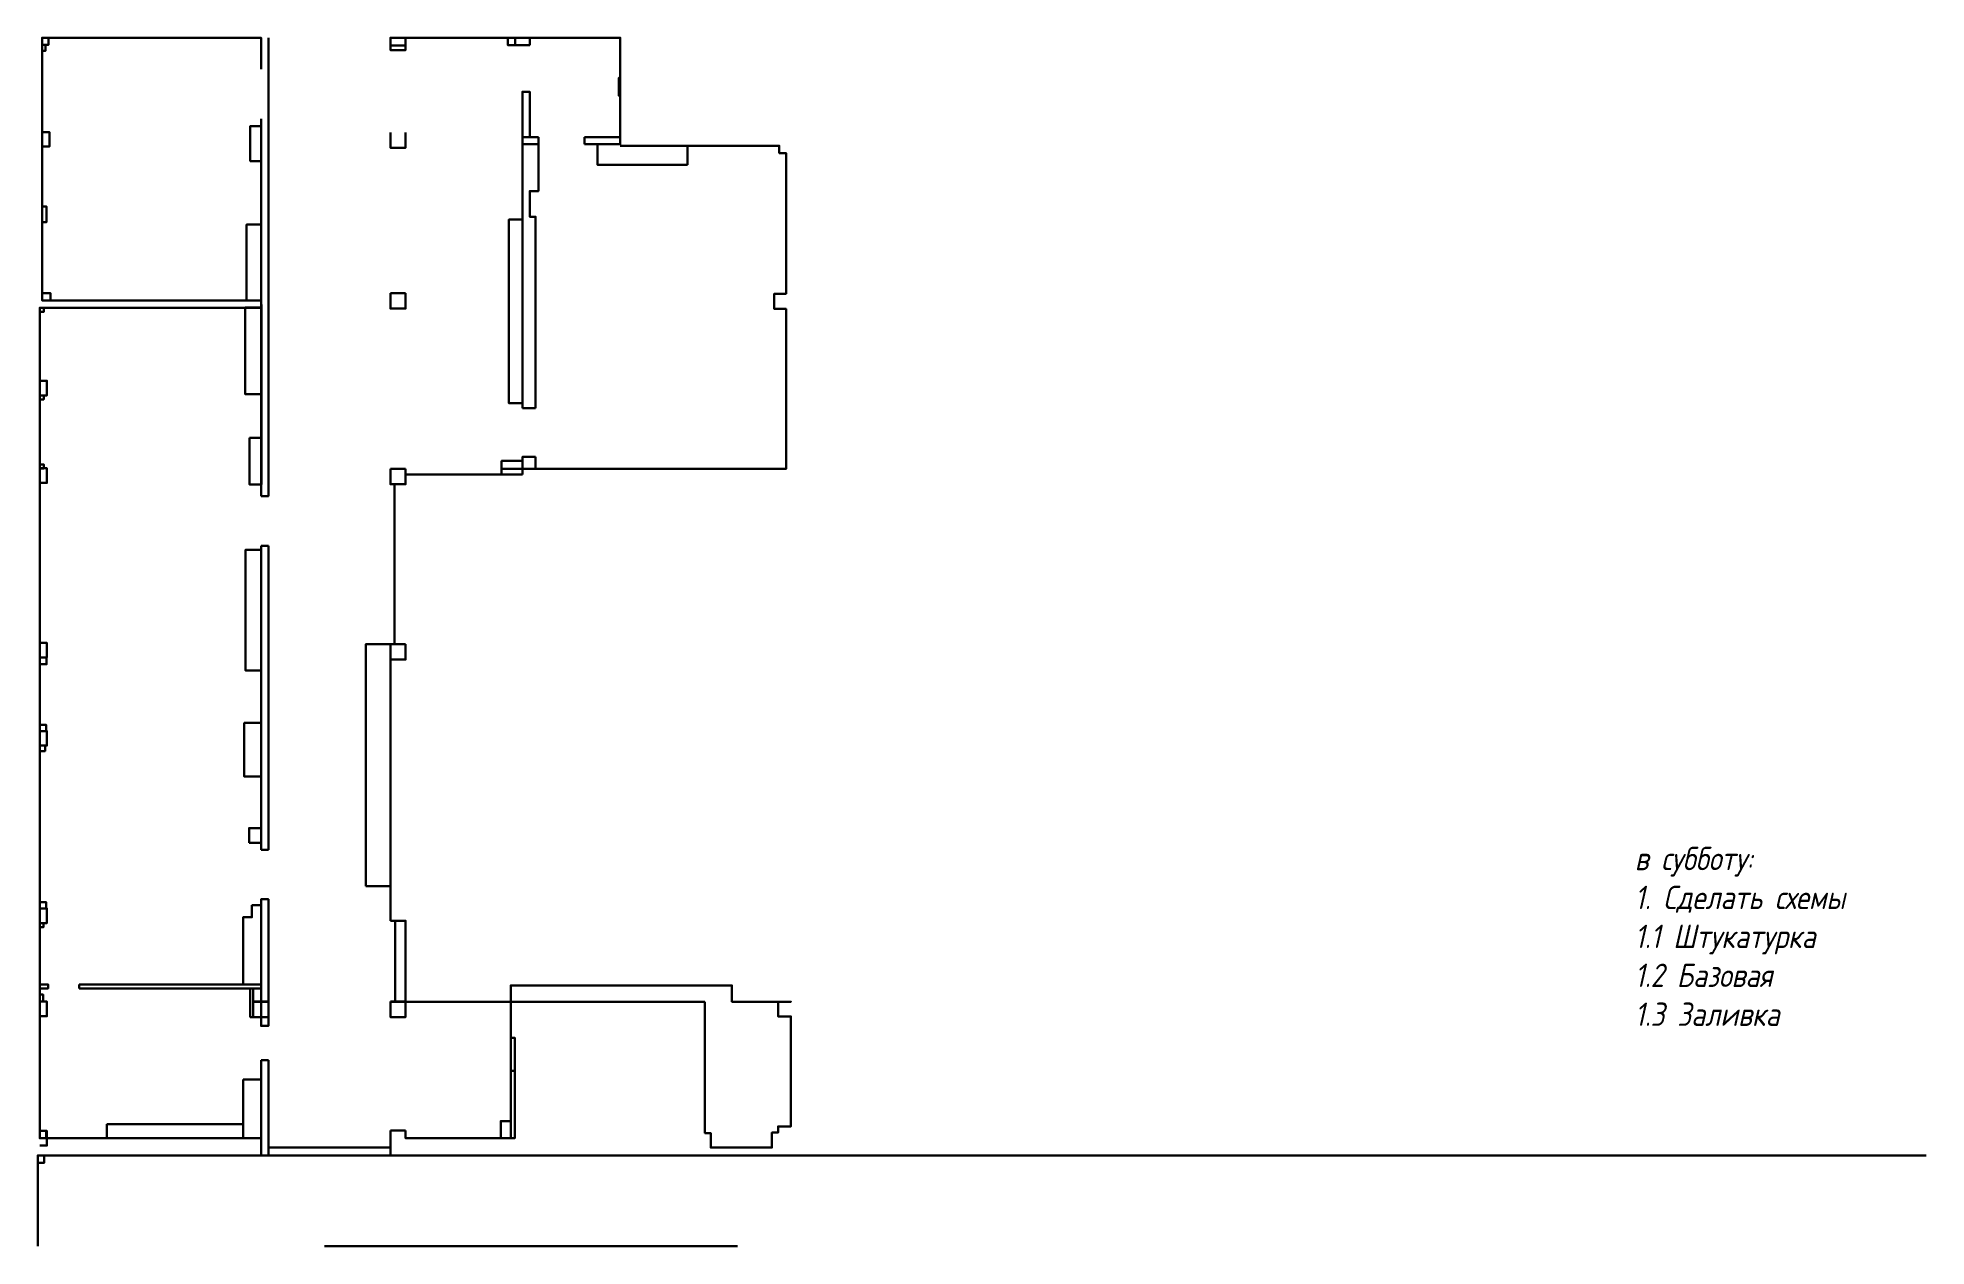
# Model space of a CAD drawing. Header units: millimetres. Extents: x -213536 to 1564669, y -45299 to 942238.
# Drawn here: x 5454 to 70141, y 172746 to 214146 of the extents above; entities that cross this region are included whole.
import ezdxf

# ---------------------------------------------------------------- set-up
doc = ezdxf.new("R2010")
doc.units = ezdxf.units.MM
doc.layers.add('Марки помещений', color=7, linetype='Continuous', lineweight=9)
doc.layers.add('стяжа', color=7, linetype='Continuous', lineweight=30)
doc.styles.add('ISOCPEUR_I_2', font='isocpeui.ttf', dxfattribs={"width": 0.85, "height": 2.3})

msp = doc.modelspace()

# ---------------------------------------------------------------- texts
at = {"layer": 'Марки помещений', "insert": (60157.4, 186428.9), "char_height": 800, "width": 28827.74, "attachment_point": 1, "style": 'ISOCPEUR_I_2'}
msp.add_mtext('в субботу:\\P1. Сделать схемы^J1.1 Штукатурка^J1.2 Базовая\\P1.3 Заливка', dxfattribs=at)

# ---------------------------------------------------------------- linework, layer by layer
at = {"lineweight": 30}
for points in [[(5518.8, 184316.4), (5741.2, 184316.4), (5741.2, 184538.8), (5518.8, 184538.8)], [(5518.8, 183816.4), (5653.4, 183816.4), (5653.4, 183681.7), (5518.8, 183681.7)]]:
    msp.add_lwpolyline(points, close=True, dxfattribs=at)
for points in [[(5518.8, 184316.4), (5518.8, 184316.4), (5768.8, 184316.4), (5768.8, 183816.4), (5518.8, 183816.4)], [(21653.8, 181131.1), (21653.8, 181681), (28303.8, 181681), (29233.8, 181681), (29233.8, 181121), (31253.8, 181121), (30813.8, 181121), (30813.8, 180621), (31253.8, 180621), (31253.8, 176851), (30813.8, 176851), (30813.8, 176638.4), (30813.8, 176851), (30813.8, 176638.4), (30603.8, 176638.4), (30603.8, 176126.2), (28503.8, 176126.2), (28503.8, 176621), (28303.8, 176621), (28303.8, 181121)], [(21653.8, 181271), (21653.8, 181131.1)], [(21653.8, 181121), (28303.8, 181121)]]:
    msp.add_lwpolyline(points, dxfattribs=at)
at = {"color": 18, "lineweight": 30, "true_color": 0x000000}
for points in [[(21658.9, 181131.1), (21648.3, 181131.1), (21648.3, 181121)], [(21648.3, 181110.9), (21658.9, 181110.9), (21658.9, 181121)], [(21653.8, 181121), (28303.8, 181121)]]:
    msp.add_lwpolyline(points, dxfattribs=at)
at = {"layer": 'стяжа'}
for points in [[(13103.8, 213066.2), (13103.8, 214146.2), (5603.8, 214146.2), (5603.8, 205146.2), (13103.8, 205146.2), (13103.8, 211366.2)], [(13353.8, 214146.2), (13353.8, 198446.2), (13103.8, 198446.2)], [(22053.8, 214146.2), (18053.8, 214146.2), (18053.8, 213876.2), (17533.8, 213876.2)], [(17533.8, 214146.2), (17533.8, 213726.2)], [(17533.8, 213726.2), (17533.8, 214146.2), (18053.8, 214146.2), (18053.8, 213726.2)], [(17533.8, 213726.2), (17533.8, 214146.2), (18053.8, 214146.2), (18053.8, 213726.2)], [(18053.8, 214146.2), (18053.8, 213726.2)], [(22053.8, 213896.2), (21553.8, 213896.2), (21553.8, 214146.2), (22053.8, 214146.2)], [(22303.8, 213896.2), (22303.8, 214146.2), (25403.8, 214146.2), (25403.8, 210746.2), (24183.8, 210746.2)], [(22303.8, 214146.2), (22303.8, 213896.2)], [(17533.8, 213726.2), (18053.8, 213726.2), (18053.8, 213876.2), (17533.8, 213876.2)], [(17533.8, 213726.2), (17533.8, 213876.2), (18053.8, 213876.2), (18053.8, 213726.2)], [(17533.8, 213726.2), (17533.8, 213876.2), (18053.8, 213876.2), (18053.8, 213726.2)], [(17533.8, 213726.2), (18053.8, 213726.2)], [(22303.8, 213896.2), (22053.8, 213896.2)], [(22053.8, 212296.2), (22053.8, 207916.2), (21593.8, 207916.2), (21593.8, 201624.6), (22053.8, 201624.6)], [(22303.8, 212296.2), (22303.8, 210746.2), (22053.8, 210746.2), (22053.8, 212296.2)], [(22053.8, 201456.2), (22053.8, 212296.2)], [(22053.8, 212296.2), (22303.8, 212296.2)], [(22603.8, 210746.2), (22303.8, 210746.2), (22303.8, 212296.2)], [(5603.8, 210916.2), (5603.8, 210916.2), (5853.8, 210916.2), (5853.8, 210416.2), (5603.8, 210416.2)], [(13103.8, 211366.2), (13103.8, 198446.2)], [(13353.8, 211366.2), (13353.8, 198446.2)], [(13353.8, 198446.2), (13353.8, 211366.2)], [(17533.8, 210906.2), (17533.8, 210376.2)], [(18053.8, 210901.2), (18053.8, 210376.2), (17533.8, 210376.2), (17533.8, 210901.2)], [(18053.8, 210906.2), (18053.8, 210376.2)], [(17533.8, 210376.2), (18053.8, 210376.2)], [(22603.8, 210496.2), (22053.8, 210496.2), (22053.8, 210746.2), (22603.8, 210746.2)], [(22303.8, 210496.2), (22603.8, 210496.2), (22603.8, 210246.2), (22603.8, 208896.2), (22303.8, 208896.2), (22303.8, 208016.2), (22503.8, 208016.2), (22503.8, 201456.2)], [(22503.8, 199786.2), (22503.8, 199376.2), (31083.8, 199376.2), (31083.8, 204856.2), (30683.8, 204856.2), (30683.8, 205376.2), (31083.8, 205376.2), (31083.8, 210196.2), (30853.8, 210196.2), (30853.8, 210446.2), (25403.8, 210446.2)], [(22603.8, 210496.2), (22603.8, 210746.2)], [(24183.8, 210746.2), (25403.8, 210746.2), (25403.8, 210496.2), (24183.8, 210496.2)], [(24183.8, 210746.2), (24183.8, 210496.2)], [(24183.8, 210496.2), (24613.8, 210496.2)], [(24183.8, 210496.2), (24623.8, 210496.2), (24623.8, 209796.2), (27713.8, 209796.2)], [(30853.8, 210446.2), (27713.8, 210446.2), (27713.8, 209796.2)], [(22303.8, 208016.2), (22503.8, 208016.2), (22503.8, 201456.2)], [(13103.8, 205146.2), (13113.5, 204896.4), (5603.8, 204896.4)], [(17533.8, 205401.2), (17533.8, 204871.2)], [(18053.8, 205401.2), (17533.8, 205401.2)], [(18053.8, 205396.2), (18053.8, 204871.2), (17533.8, 204871.2), (17533.8, 205396.2)], [(18053.8, 205396.2), (17533.8, 205396.2)], [(18053.8, 205401.2), (18053.8, 204871.2)], [(13103.8, 198446.2), (13103.8, 204896.4), (5518.8, 204896.4), (5518.8, 181716.4), (5805.8, 181716.4)], [(17533.8, 204871.2), (18053.8, 204871.2)], [(5518.8, 202396.4), (5518.8, 202396.4), (5768.8, 202396.4), (5768.8, 201896.4), (5518.8, 201896.4)], [(12703.8, 200436.2), (12703.8, 198846.2), (13113.1, 198846.2), (13113.1, 201936.2), (12703.8, 201936.2)], [(12703.8, 201936.2), (13113.1, 201936.2), (13113.1, 200436.2), (12703.8, 200436.2)], [(22053.8, 201456.2), (22503.8, 201456.2)], [(5518.8, 199396.4), (5518.8, 199396.4), (5768.8, 199396.4), (5768.8, 198896.4), (5518.8, 198896.4)], [(17533.8, 199381.2), (17533.8, 198851.2)], [(18053.8, 199381.2), (17533.8, 199381.2)], [(18053.8, 199376.2), (18053.8, 198851.2), (17533.8, 198851.2), (17533.8, 199376.2)], [(18053.8, 199376.2), (17533.8, 199376.2)], [(18053.8, 199381.2), (18053.8, 198851.2)], [(22503.8, 199786.2), (22053.8, 199786.2)], [(22503.8, 199786.2), (22503.8, 199376.2)], [(12703.8, 198846.2), (13103.8, 198846.2), (13103.8, 198446.2)], [(17670, 198851.2), (17670, 193376.2)], [(18053.8, 199189), (22053.8, 199189)], [(13103.8, 198446.2), (13353.8, 198446.2)], [(13103.8, 196746.2), (13103.8, 186331.4)], [(13103.8, 186331.4), (13103.8, 196746.2)], [(13353.8, 196746.2), (13103.8, 196746.2)], [(13353.8, 196746.2), (13353.8, 186331.4)], [(13353.8, 186331.4), (13353.8, 196746.2)], [(5518.8, 193416.4), (5518.8, 193416.4), (5768.8, 193416.4), (5768.8, 192916.4), (5518.8, 192916.4)], [(17533.8, 193376.2), (17533.8, 192846.2)], [(18053.8, 193376.2), (17533.8, 193376.2)], [(18053.8, 193371.2), (18053.8, 192846.2), (17533.8, 192846.2), (17533.8, 193371.2)], [(18053.8, 193371.2), (17533.8, 193371.2)], [(18053.8, 193376.2), (18053.8, 192846.2)], [(5518.8, 190396.4), (5518.8, 190396.4), (5768.8, 190396.4), (5768.8, 189896.4), (5518.8, 189896.4)], [(13353.8, 186331.4), (13103.8, 186331.4)], [(17533.8, 183896), (17533.8, 185086)], [(6875.8, 181716.4), (13103.8, 181716.4), (13103.8, 184631.4)], [(12488.8, 184016.4), (12788.8, 184016.4), (12788.8, 184431.4)], [(12788.8, 184431.4), (13103.8, 184431.4)], [(13103.8, 184631.4), (13103.8, 180296)], [(13353.8, 184431.4), (13353.8, 184631.4), (13103.8, 184631.4), (13103.8, 184431.4)], [(13103.8, 184631.4), (13353.8, 184631.4)], [(13353.8, 184631.4), (13353.8, 180296)], [(13353.8, 180296), (13353.8, 184631.4)], [(12788.8, 184016.4), (12488.8, 184016.4), (12488.8, 181716.4), (13103.8, 181716.4), (13103.8, 184016.4)], [(17533.8, 181126), (18053.8, 181126), (18053.8, 183896), (17533.8, 183896)], [(17692.8, 181121), (17692.8, 183896)], [(5805.8, 181576.4), (5518.8, 181576.4), (5518.8, 181716.4), (5805.8, 181716.4)], [(13103.8, 179116), (13103.8, 176446.4), (5518.8, 176446.4), (5518.8, 181576.4), (5805.8, 181576.4)], [(5518.8, 181126), (5518.8, 181126), (5768.8, 181126), (5768.8, 180626), (5518.8, 180626)], [(5805.8, 181576.4), (5805.8, 181716.4)], [(6875.8, 181716.4), (13103.8, 181716.4), (13103.8, 181576.4), (6875.8, 181576.4)], [(6875.8, 181716.4), (6875.8, 181576.4)], [(6875.8, 181576.4), (13103.8, 181576.4), (13103.8, 180296)], [(12833.8, 181126), (12833.8, 180596)], [(13353.8, 181126), (12833.8, 181126)], [(13353.8, 181126), (13353.8, 180596)], [(17533.8, 181126), (17533.8, 180596)], [(18053.8, 181126), (17533.8, 181126)], [(18053.8, 181126), (18053.8, 180596)], [(13353.8, 181121), (13353.8, 180596), (12833.8, 180596), (12833.8, 181121)], [(13353.8, 181121), (12833.8, 181121)], [(18053.8, 181121), (18053.8, 180596), (17533.8, 180596), (17533.8, 181121)], [(18053.8, 181121), (17533.8, 181121)], [(18053.8, 180596), (18053.8, 181121), (21648.3, 181121)], [(21653.8, 181121), (21653.8, 176446.2)], [(21653.8, 181121), (21653.8, 180596)], [(13103.8, 180296), (13353.8, 180296)], [(13103.8, 179116), (13103.8, 175856.2), (13353.8, 175856.2), (13353.8, 179116)], [(13353.8, 179116), (13103.8, 179116)], [(5518.8, 178456.4), (5518.8, 176446.4), (12488.8, 176446.4), (12488.8, 178456.4)], [(12488.8, 178456.4), (13103.8, 178456.4)], [(5518.8, 176926.4), (5518.8, 176446.4), (7818.8, 176446.4), (7818.8, 176926.4)], [(17533.8, 176706.2), (17533.8, 175856.2), (5518.8, 175856.2)], [(5518.8, 176696.4), (5518.8, 176696.4), (5768.8, 176696.4), (5768.8, 176196.4), (5518.8, 176196.4)], [(13353.8, 176706.2), (13353.8, 176126.2), (17533.8, 176126.2), (17533.8, 176706.2)], [(17533.8, 176706.2), (18053.8, 176706.2)], [(21653.8, 176706.2), (21653.8, 176446.2), (18053.8, 176446.2), (18053.8, 176706.2)], [(13353.8, 175856.2), (5453.8, 175856.2), (5453.8, 172746.2)], [(17533.8, 175856.2), (70141.4, 175856.2)], [(15278.4, 172746.2), (29417.9, 172746.2)]]:
    msp.add_lwpolyline(points, dxfattribs=at)
for points in [[(5603.8, 214146.2), (5823.8, 214146.2), (5823.8, 213906.2), (5603.8, 213906.2)], [(18053.8, 214146.2), (17533.8, 214146.2), (17533.8, 213726.2), (18053.8, 213726.2)], [(17533.8, 213876.2), (18053.8, 213876.2), (18053.8, 214146.2), (17533.8, 214146.2)], [(22303.8, 213896.2), (21803.8, 213896.2), (21803.8, 214146.2), (22303.8, 214146.2)], [(5603.8, 213695.3), (5713.8, 213695.3), (5713.8, 213906.2), (5603.8, 213906.2)], [(22053.8, 210746.2), (22303.8, 210746.2), (22303.8, 212296.2), (22053.8, 212296.2)], [(25403.8, 212166.8), (25353.8, 212166.8), (25353.8, 212772.3), (25403.8, 212772.3)], [(13103.8, 211122.7), (12733.8, 211122.7), (12733.8, 209922.7), (13103.8, 209922.7)], [(5603.8, 207831.4), (5753.8, 207831.4), (5753.8, 208364.3), (5603.8, 208364.3)], [(13103.8, 205146.2), (12603.8, 205146.2), (12603.8, 207746.2), (13103.8, 207746.2)], [(5603.8, 205146.2), (5893.8, 205146.2), (5893.8, 205396.2), (5603.8, 205396.2)], [(5518.8, 204896.4), (5658.8, 204896.4), (5658.8, 204756.4), (5518.8, 204756.4)], [(13113.1, 204906.2), (12563.1, 204906.2), (12563.1, 201936.2), (13113.1, 201936.2)], [(5518.8, 201896.4), (5658.8, 201896.4), (5658.8, 201756.4), (5518.8, 201756.4)], [(5518.8, 199531.1), (5658.8, 199531.1), (5658.8, 199391.1), (5518.8, 199391.1)], [(21343.8, 199381.2), (22053.8, 199381.2), (22053.8, 199649.8), (21343.8, 199649.8)], [(22053.8, 199189), (21343.8, 199189), (21343.8, 199381.2), (22053.8, 199381.2)], [(22503.8, 199786.2), (22053.8, 199786.2), (22053.8, 199376.2), (22503.8, 199376.2)], [(13103.8, 196606.2), (12573.8, 196606.2), (12573.8, 192466.2), (13103.8, 192466.2)], [(5518.8, 192916.4), (5753.8, 192916.4), (5753.8, 192681.3), (5518.8, 192681.3)], [(16692.3, 185086), (17533.8, 185086), (17533.8, 193376.2), (16692.3, 193376.2)], [(5518.8, 190396.4), (5736, 190396.4), (5736, 190613.6), (5518.8, 190613.6)], [(13103.8, 190676.4), (12523.8, 190676.4), (12523.8, 188836.4), (13103.8, 188836.4)], [(5518.8, 189896.4), (5704, 189896.4), (5704, 189711.1), (5518.8, 189711.1)], [(12693.8, 186571.4), (13103.8, 186571.4), (13103.8, 187071.4), (12693.8, 187071.4)], [(5518.8, 181716.4), (5805.8, 181716.4), (5805.8, 181576.4), (5518.8, 181576.4)], [(5518.8, 181126), (5638.3, 181126), (5638.3, 181367.5), (5518.8, 181367.5)], [(12833.8, 180596), (12733.8, 180596), (12733.8, 181576.4), (12833.8, 181576.4)], [(13103.8, 180596), (13353.8, 180596), (13353.8, 180296), (13103.8, 180296)], [(21653.8, 178756.2), (21793.8, 178756.2), (21793.8, 179891.2), (21653.8, 179891.2)], [(21653.8, 176446.2), (21793.8, 176446.2), (21793.8, 178756.2), (21653.8, 178756.2)], [(5518.8, 176446.4), (5738.8, 176446.4), (5738.8, 176696.4), (5518.8, 176696.4)], [(7818.8, 176926.4), (12488.8, 176926.4), (12488.8, 176446.4), (7818.8, 176446.4)], [(21313.8, 176446.2), (21313.8, 177036.2), (21653.8, 177036.2), (21653.8, 176446.2)], [(5453.8, 175606.2), (5673.8, 175606.2), (5673.8, 175856.2), (5453.8, 175856.2)]]:
    msp.add_lwpolyline(points, close=True, dxfattribs=at)

msp.set_redraw_order([(e.dxf.handle, doc.entitydb.next_handle()) for e in msp.query("TEXT MTEXT ATTDEF DIMENSION ARC_DIMENSION")])  # texts and dimensions are drawn at this point

doc.saveas('drawing.dxf')
